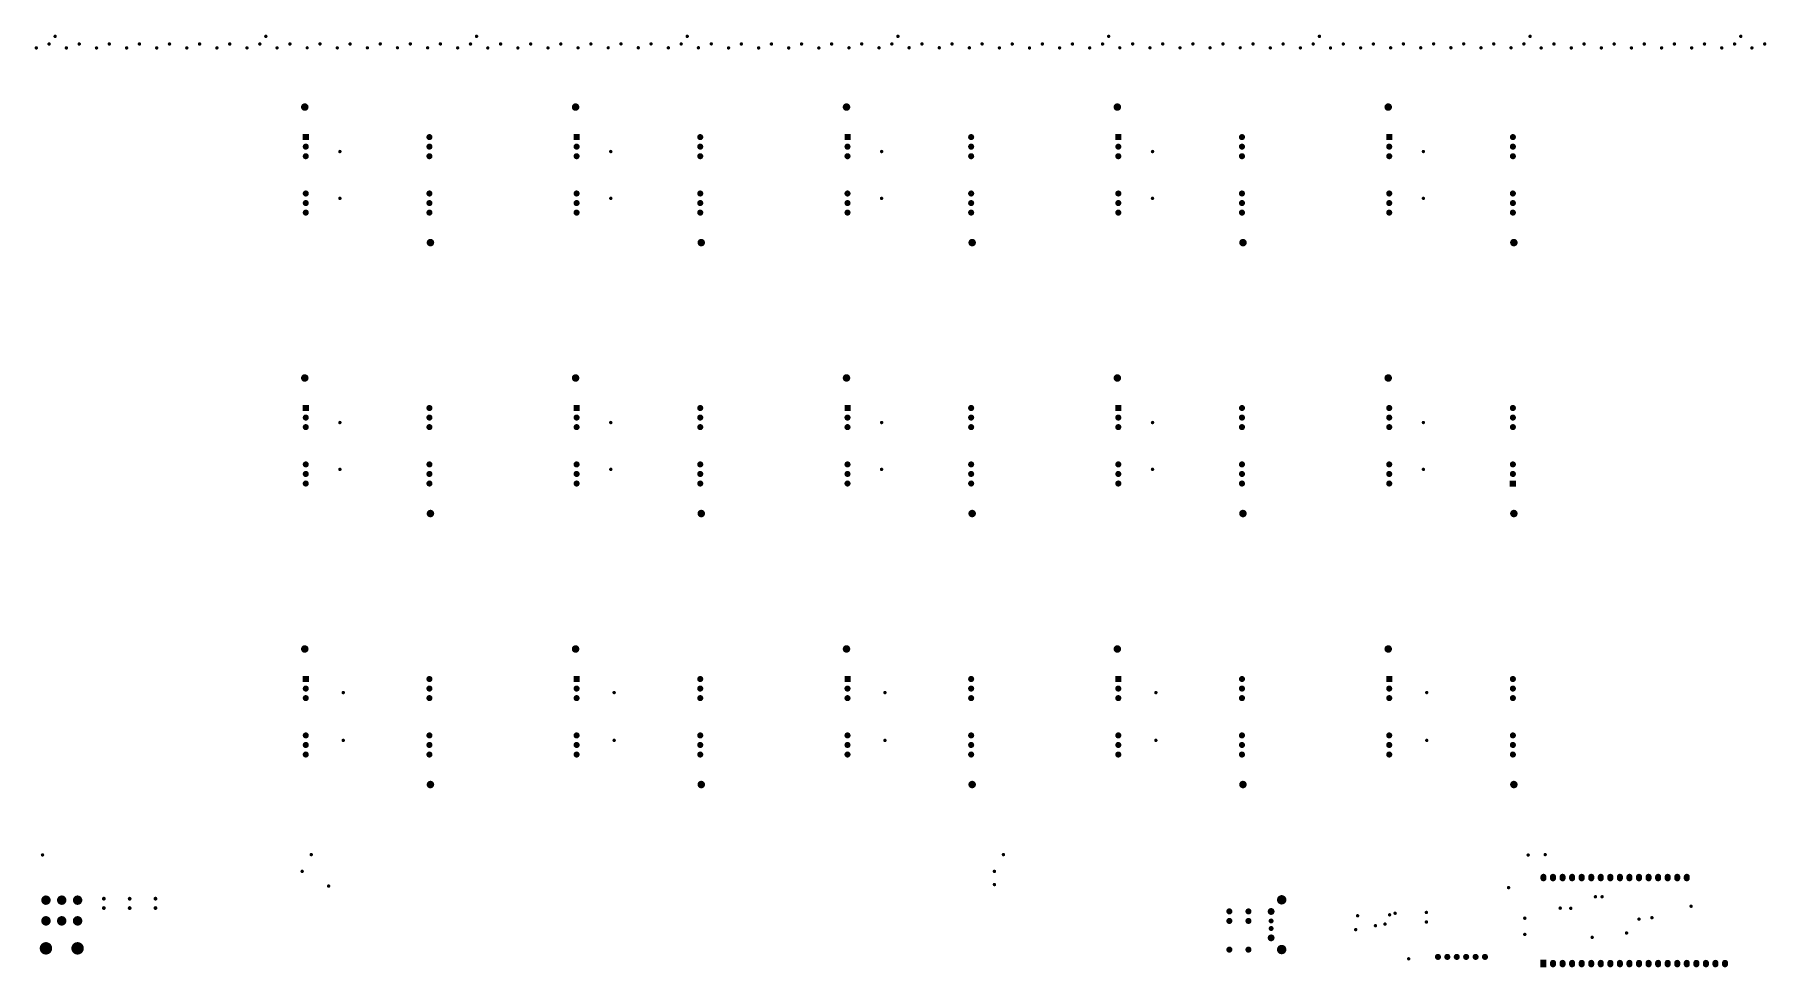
# Model space of a CAD drawing. Header units: millimetres. Extents: x 0.3 to 18.4, y 0.1 to 9.8.
import ezdxf

# ---------------------------------------------------------------- set-up
doc = ezdxf.new("R2010")
doc.units = ezdxf.units.MM
doc.header["$MEASUREMENT"] = 0
for name, color, linetype in [('MultiLayer', 9, 'Continuous'), ('PadHoleLayer', 156, 'Continuous'), ('ViaHoleLayer', 16, 'Continuous')]:
    doc.layers.add(name, color=color, linetype=linetype)

# ---------------------------------------------------------------- blocks, each defined once
blk = doc.blocks.new('XH2_54_6PIN_1')
at = {"layer": 'MultiLayer', "const_width": 0.0315}
for points in [[(-0.016, 0, 1), (0.016, 0, 1)], [(-0.016, -0.098, 1), (0.016, -0.098, 1)], [(-0.016, -0.197, 1), (0.016, -0.197, 1)], [(-0.016, -0.295, 1), (0.016, -0.295, 1)], [(-0.016, -0.394, 1), (0.016, -0.394, 1)], [(-0.016, -0.492, 1), (0.016, -0.492, 1)]]:
    blk.add_lwpolyline(points, format="xyb", close=True, dxfattribs=at)
at = {"layer": 'PadHoleLayer', "const_width": 0.0197}
for points in [[(-0.01, 0, 1), (0.01, 0, 1)], [(-0.01, -0.098, 1), (0.01, -0.098, 1)], [(-0.01, -0.197, 1), (0.01, -0.197, 1)], [(-0.01, -0.295, 1), (0.01, -0.295, 1)], [(-0.01, -0.394, 1), (0.01, -0.394, 1)], [(-0.01, -0.492, 1), (0.01, -0.492, 1)]]:
    blk.add_lwpolyline(points, format="xyb", close=True, dxfattribs=at)
blk = doc.blocks.new('G5V1_5VDC_B_2')
at = {"layer": 'MultiLayer', "const_width": 0.0315}
for points in [[(-0.016, 0.4, 1), (0.016, 0.4, 1)], [(0.184, 0.4, 1), (0.216, 0.4, 1)], [(-0.016, 0.1, 1), (0.016, 0.1, 1)], [(-0.016, 0, 1), (0.016, 0, 1)], [(0.184, 0.1, 1), (0.216, 0.1, 1)], [(0.184, 0, 1), (0.216, 0, 1)]]:
    blk.add_lwpolyline(points, format="xyb", close=True, dxfattribs=at)
at = {"layer": 'PadHoleLayer', "const_width": 0.0197}
for points in [[(-0.01, 0.4, 1), (0.01, 0.4, 1)], [(0.19, 0.4, 1), (0.21, 0.4, 1)], [(-0.01, 0.1, 1), (0.01, 0.1, 1)], [(-0.01, 0, 1), (0.01, 0, 1)], [(0.19, 0.1, 1), (0.21, 0.1, 1)], [(0.19, 0, 1), (0.21, 0, 1)]]:
    blk.add_lwpolyline(points, format="xyb", close=True, dxfattribs=at)
blk = doc.blocks.new('TOUCHBOARD2X2_4')
at = {"layer": 'MultiLayer'}
for points, const_width in [([(-0.677, 0.709, 1), (-0.638, 0.709, 1)], 0.0394), ([(0.631, 0.395, 1), (0.663, 0.395, 1)], 0.0315), ([(-0.663, 0.295, 1), (-0.631, 0.295, 1)], 0.0315), ([(-0.663, 0.195, 1), (-0.631, 0.195, 1)], 0.0315), ([(0.631, 0.295, 1), (0.663, 0.295, 1)], 0.0315), ([(0.631, 0.195, 1), (0.663, 0.195, 1)], 0.0315), ([(-0.663, -0.195, 1), (-0.631, -0.195, 1)], 0.0315), ([(0.631, -0.195, 1), (0.663, -0.195, 1)], 0.0315), ([(-0.663, -0.295, 1), (-0.631, -0.295, 1)], 0.0315), ([(0.631, -0.295, 1), (0.663, -0.295, 1)], 0.0315), ([(-0.663, -0.395, 1), (-0.631, -0.395, 1)], 0.0315), ([(0.631, -0.395, 1), (0.663, -0.395, 1)], 0.0315), ([(0.638, -0.709, 1), (0.677, -0.709, 1)], 0.0394)]:
    blk.add_lwpolyline(points, format="xyb", close=True, dxfattribs=dict(at, const_width=const_width))
blk.add_solid([(-0.678, 0.364), (-0.615, 0.364), (-0.678, 0.427), (-0.615, 0.427)], dxfattribs=at)
at = {"layer": 'PadHoleLayer'}
for points, const_width in [([(-0.673, 0.709, 1), (-0.642, 0.709, 1)], 0.0315), ([(-0.659, 0.395, 1), (-0.635, 0.395, 1)], 0.0236), ([(0.635, 0.395, 1), (0.659, 0.395, 1)], 0.0236), ([(-0.659, 0.295, 1), (-0.635, 0.295, 1)], 0.0236), ([(-0.659, 0.195, 1), (-0.635, 0.195, 1)], 0.0236), ([(0.635, 0.295, 1), (0.659, 0.295, 1)], 0.0236), ([(0.635, 0.195, 1), (0.659, 0.195, 1)], 0.0236), ([(-0.659, -0.195, 1), (-0.635, -0.195, 1)], 0.0236), ([(0.635, -0.195, 1), (0.659, -0.195, 1)], 0.0236), ([(-0.659, -0.295, 1), (-0.635, -0.295, 1)], 0.0236), ([(0.635, -0.295, 1), (0.659, -0.295, 1)], 0.0236), ([(-0.659, -0.395, 1), (-0.635, -0.395, 1)], 0.0236), ([(0.635, -0.395, 1), (0.659, -0.395, 1)], 0.0236), ([(0.642, -0.709, 1), (0.673, -0.709, 1)], 0.0315)]:
    blk.add_lwpolyline(points, format="xyb", close=True, dxfattribs=dict(at, const_width=const_width))
blk = doc.blocks.new('TOUCHBOARD2X2_5')
at = {"layer": 'MultiLayer'}
for points, const_width in [([(-0.677, 0.709, 1), (-0.638, 0.709, 1)], 0.0394), ([(0.631, 0.395, 1), (0.663, 0.395, 1)], 0.0315), ([(-0.663, 0.295, 1), (-0.631, 0.295, 1)], 0.0315), ([(-0.663, 0.195, 1), (-0.631, 0.195, 1)], 0.0315), ([(0.631, 0.295, 1), (0.663, 0.295, 1)], 0.0315), ([(0.631, 0.195, 1), (0.663, 0.195, 1)], 0.0315), ([(-0.663, -0.195, 1), (-0.631, -0.195, 1)], 0.0315), ([(0.631, -0.195, 1), (0.663, -0.195, 1)], 0.0315), ([(-0.663, -0.295, 1), (-0.631, -0.295, 1)], 0.0315), ([(0.631, -0.295, 1), (0.663, -0.295, 1)], 0.0315), ([(-0.663, -0.395, 1), (-0.631, -0.395, 1)], 0.0315), ([(0.631, -0.395, 1), (0.663, -0.395, 1)], 0.0315), ([(0.638, -0.709, 1), (0.677, -0.709, 1)], 0.0394)]:
    blk.add_lwpolyline(points, format="xyb", close=True, dxfattribs=dict(at, const_width=const_width))
blk.add_solid([(-0.678, 0.364), (-0.615, 0.364), (-0.678, 0.427), (-0.615, 0.427)], dxfattribs=at)
at = {"layer": 'PadHoleLayer'}
for points, const_width in [([(-0.673, 0.709, 1), (-0.642, 0.709, 1)], 0.0315), ([(-0.659, 0.395, 1), (-0.635, 0.395, 1)], 0.0236), ([(0.635, 0.395, 1), (0.659, 0.395, 1)], 0.0236), ([(-0.659, 0.295, 1), (-0.635, 0.295, 1)], 0.0236), ([(-0.659, 0.195, 1), (-0.635, 0.195, 1)], 0.0236), ([(0.635, 0.295, 1), (0.659, 0.295, 1)], 0.0236), ([(0.635, 0.195, 1), (0.659, 0.195, 1)], 0.0236), ([(-0.659, -0.195, 1), (-0.635, -0.195, 1)], 0.0236), ([(0.635, -0.195, 1), (0.659, -0.195, 1)], 0.0236), ([(-0.659, -0.295, 1), (-0.635, -0.295, 1)], 0.0236), ([(0.635, -0.295, 1), (0.659, -0.295, 1)], 0.0236), ([(-0.659, -0.395, 1), (-0.635, -0.395, 1)], 0.0236), ([(0.635, -0.395, 1), (0.659, -0.395, 1)], 0.0236), ([(0.642, -0.709, 1), (0.673, -0.709, 1)], 0.0315)]:
    blk.add_lwpolyline(points, format="xyb", close=True, dxfattribs=dict(at, const_width=const_width))
blk = doc.blocks.new('TOUCHBOARD2X2_6')
at = {"layer": 'MultiLayer'}
for points, const_width in [([(-0.677, 0.709, 1), (-0.638, 0.709, 1)], 0.0394), ([(0.631, 0.395, 1), (0.663, 0.395, 1)], 0.0315), ([(-0.663, 0.295, 1), (-0.631, 0.295, 1)], 0.0315), ([(-0.663, 0.195, 1), (-0.631, 0.195, 1)], 0.0315), ([(0.631, 0.295, 1), (0.663, 0.295, 1)], 0.0315), ([(0.631, 0.195, 1), (0.663, 0.195, 1)], 0.0315), ([(-0.663, -0.195, 1), (-0.631, -0.195, 1)], 0.0315), ([(0.631, -0.195, 1), (0.663, -0.195, 1)], 0.0315), ([(-0.663, -0.295, 1), (-0.631, -0.295, 1)], 0.0315), ([(0.631, -0.295, 1), (0.663, -0.295, 1)], 0.0315), ([(-0.663, -0.395, 1), (-0.631, -0.395, 1)], 0.0315), ([(0.631, -0.395, 1), (0.663, -0.395, 1)], 0.0315), ([(0.638, -0.709, 1), (0.677, -0.709, 1)], 0.0394)]:
    blk.add_lwpolyline(points, format="xyb", close=True, dxfattribs=dict(at, const_width=const_width))
blk.add_solid([(-0.678, 0.364), (-0.615, 0.364), (-0.678, 0.427), (-0.615, 0.427)], dxfattribs=at)
at = {"layer": 'PadHoleLayer'}
for points, const_width in [([(-0.673, 0.709, 1), (-0.642, 0.709, 1)], 0.0315), ([(-0.659, 0.395, 1), (-0.635, 0.395, 1)], 0.0236), ([(0.635, 0.395, 1), (0.659, 0.395, 1)], 0.0236), ([(-0.659, 0.295, 1), (-0.635, 0.295, 1)], 0.0236), ([(-0.659, 0.195, 1), (-0.635, 0.195, 1)], 0.0236), ([(0.635, 0.295, 1), (0.659, 0.295, 1)], 0.0236), ([(0.635, 0.195, 1), (0.659, 0.195, 1)], 0.0236), ([(-0.659, -0.195, 1), (-0.635, -0.195, 1)], 0.0236), ([(0.635, -0.195, 1), (0.659, -0.195, 1)], 0.0236), ([(-0.659, -0.295, 1), (-0.635, -0.295, 1)], 0.0236), ([(0.635, -0.295, 1), (0.659, -0.295, 1)], 0.0236), ([(-0.659, -0.395, 1), (-0.635, -0.395, 1)], 0.0236), ([(0.635, -0.395, 1), (0.659, -0.395, 1)], 0.0236), ([(0.642, -0.709, 1), (0.673, -0.709, 1)], 0.0315)]:
    blk.add_lwpolyline(points, format="xyb", close=True, dxfattribs=dict(at, const_width=const_width))
blk = doc.blocks.new('TOUCHBOARD2X2_7')
at = {"layer": 'MultiLayer'}
for points, const_width in [([(-0.677, 0.709, 1), (-0.638, 0.709, 1)], 0.0394), ([(0.631, 0.395, 1), (0.663, 0.395, 1)], 0.0315), ([(-0.663, 0.295, 1), (-0.631, 0.295, 1)], 0.0315), ([(-0.663, 0.195, 1), (-0.631, 0.195, 1)], 0.0315), ([(0.631, 0.295, 1), (0.663, 0.295, 1)], 0.0315), ([(0.631, 0.195, 1), (0.663, 0.195, 1)], 0.0315), ([(-0.663, -0.195, 1), (-0.631, -0.195, 1)], 0.0315), ([(0.631, -0.195, 1), (0.663, -0.195, 1)], 0.0315), ([(-0.663, -0.295, 1), (-0.631, -0.295, 1)], 0.0315), ([(0.631, -0.295, 1), (0.663, -0.295, 1)], 0.0315), ([(-0.663, -0.395, 1), (-0.631, -0.395, 1)], 0.0315), ([(0.631, -0.395, 1), (0.663, -0.395, 1)], 0.0315), ([(0.638, -0.709, 1), (0.677, -0.709, 1)], 0.0394)]:
    blk.add_lwpolyline(points, format="xyb", close=True, dxfattribs=dict(at, const_width=const_width))
blk.add_solid([(-0.678, 0.364), (-0.615, 0.364), (-0.678, 0.427), (-0.615, 0.427)], dxfattribs=at)
at = {"layer": 'PadHoleLayer'}
for points, const_width in [([(-0.673, 0.709, 1), (-0.642, 0.709, 1)], 0.0315), ([(-0.659, 0.395, 1), (-0.635, 0.395, 1)], 0.0236), ([(0.635, 0.395, 1), (0.659, 0.395, 1)], 0.0236), ([(-0.659, 0.295, 1), (-0.635, 0.295, 1)], 0.0236), ([(-0.659, 0.195, 1), (-0.635, 0.195, 1)], 0.0236), ([(0.635, 0.295, 1), (0.659, 0.295, 1)], 0.0236), ([(0.635, 0.195, 1), (0.659, 0.195, 1)], 0.0236), ([(-0.659, -0.195, 1), (-0.635, -0.195, 1)], 0.0236), ([(0.635, -0.195, 1), (0.659, -0.195, 1)], 0.0236), ([(-0.659, -0.295, 1), (-0.635, -0.295, 1)], 0.0236), ([(0.635, -0.295, 1), (0.659, -0.295, 1)], 0.0236), ([(-0.659, -0.395, 1), (-0.635, -0.395, 1)], 0.0236), ([(0.635, -0.395, 1), (0.659, -0.395, 1)], 0.0236), ([(0.642, -0.709, 1), (0.673, -0.709, 1)], 0.0315)]:
    blk.add_lwpolyline(points, format="xyb", close=True, dxfattribs=dict(at, const_width=const_width))
blk = doc.blocks.new('TOUCHBOARD2X2_8')
at = {"layer": 'MultiLayer'}
for points, const_width in [([(-0.677, 0.709, 1), (-0.638, 0.709, 1)], 0.0394), ([(0.631, 0.395, 1), (0.663, 0.395, 1)], 0.0315), ([(-0.663, 0.295, 1), (-0.631, 0.295, 1)], 0.0315), ([(-0.663, 0.195, 1), (-0.631, 0.195, 1)], 0.0315), ([(0.631, 0.295, 1), (0.663, 0.295, 1)], 0.0315), ([(0.631, 0.195, 1), (0.663, 0.195, 1)], 0.0315), ([(-0.663, -0.195, 1), (-0.631, -0.195, 1)], 0.0315), ([(0.631, -0.195, 1), (0.663, -0.195, 1)], 0.0315), ([(-0.663, -0.295, 1), (-0.631, -0.295, 1)], 0.0315), ([(0.631, -0.295, 1), (0.663, -0.295, 1)], 0.0315), ([(-0.663, -0.395, 1), (-0.631, -0.395, 1)], 0.0315), ([(0.631, -0.395, 1), (0.663, -0.395, 1)], 0.0315), ([(0.638, -0.709, 1), (0.677, -0.709, 1)], 0.0394)]:
    blk.add_lwpolyline(points, format="xyb", close=True, dxfattribs=dict(at, const_width=const_width))
blk.add_solid([(-0.678, 0.364), (-0.615, 0.364), (-0.678, 0.427), (-0.615, 0.427)], dxfattribs=at)
at = {"layer": 'PadHoleLayer'}
for points, const_width in [([(-0.673, 0.709, 1), (-0.642, 0.709, 1)], 0.0315), ([(-0.659, 0.395, 1), (-0.635, 0.395, 1)], 0.0236), ([(0.635, 0.395, 1), (0.659, 0.395, 1)], 0.0236), ([(-0.659, 0.295, 1), (-0.635, 0.295, 1)], 0.0236), ([(-0.659, 0.195, 1), (-0.635, 0.195, 1)], 0.0236), ([(0.635, 0.295, 1), (0.659, 0.295, 1)], 0.0236), ([(0.635, 0.195, 1), (0.659, 0.195, 1)], 0.0236), ([(-0.659, -0.195, 1), (-0.635, -0.195, 1)], 0.0236), ([(0.635, -0.195, 1), (0.659, -0.195, 1)], 0.0236), ([(-0.659, -0.295, 1), (-0.635, -0.295, 1)], 0.0236), ([(0.635, -0.295, 1), (0.659, -0.295, 1)], 0.0236), ([(-0.659, -0.395, 1), (-0.635, -0.395, 1)], 0.0236), ([(0.635, -0.395, 1), (0.659, -0.395, 1)], 0.0236), ([(0.642, -0.709, 1), (0.673, -0.709, 1)], 0.0315)]:
    blk.add_lwpolyline(points, format="xyb", close=True, dxfattribs=dict(at, const_width=const_width))
blk = doc.blocks.new('TOUCHBOARD2X2_9')
at = {"layer": 'MultiLayer'}
for points, const_width in [([(-0.677, 0.709, 1), (-0.638, 0.709, 1)], 0.0394), ([(0.631, 0.395, 1), (0.663, 0.395, 1)], 0.0315), ([(-0.663, 0.295, 1), (-0.631, 0.295, 1)], 0.0315), ([(-0.663, 0.195, 1), (-0.631, 0.195, 1)], 0.0315), ([(0.631, 0.295, 1), (0.663, 0.295, 1)], 0.0315), ([(0.631, 0.195, 1), (0.663, 0.195, 1)], 0.0315), ([(-0.663, -0.195, 1), (-0.631, -0.195, 1)], 0.0315), ([(0.631, -0.195, 1), (0.663, -0.195, 1)], 0.0315), ([(-0.663, -0.295, 1), (-0.631, -0.295, 1)], 0.0315), ([(0.631, -0.295, 1), (0.663, -0.295, 1)], 0.0315), ([(-0.663, -0.395, 1), (-0.631, -0.395, 1)], 0.0315), ([(0.631, -0.395, 1), (0.663, -0.395, 1)], 0.0315), ([(0.638, -0.709, 1), (0.677, -0.709, 1)], 0.0394)]:
    blk.add_lwpolyline(points, format="xyb", close=True, dxfattribs=dict(at, const_width=const_width))
blk.add_solid([(-0.678, 0.364), (-0.615, 0.364), (-0.678, 0.427), (-0.615, 0.427)], dxfattribs=at)
at = {"layer": 'PadHoleLayer'}
for points, const_width in [([(-0.673, 0.709, 1), (-0.642, 0.709, 1)], 0.0315), ([(-0.659, 0.395, 1), (-0.635, 0.395, 1)], 0.0236), ([(0.635, 0.395, 1), (0.659, 0.395, 1)], 0.0236), ([(-0.659, 0.295, 1), (-0.635, 0.295, 1)], 0.0236), ([(-0.659, 0.195, 1), (-0.635, 0.195, 1)], 0.0236), ([(0.635, 0.295, 1), (0.659, 0.295, 1)], 0.0236), ([(0.635, 0.195, 1), (0.659, 0.195, 1)], 0.0236), ([(-0.659, -0.195, 1), (-0.635, -0.195, 1)], 0.0236), ([(0.635, -0.195, 1), (0.659, -0.195, 1)], 0.0236), ([(-0.659, -0.295, 1), (-0.635, -0.295, 1)], 0.0236), ([(0.635, -0.295, 1), (0.659, -0.295, 1)], 0.0236), ([(-0.659, -0.395, 1), (-0.635, -0.395, 1)], 0.0236), ([(0.635, -0.395, 1), (0.659, -0.395, 1)], 0.0236), ([(0.642, -0.709, 1), (0.673, -0.709, 1)], 0.0315)]:
    blk.add_lwpolyline(points, format="xyb", close=True, dxfattribs=dict(at, const_width=const_width))
blk = doc.blocks.new('TOUCHBOARD2X2_10')
at = {"layer": 'MultiLayer'}
for points, const_width in [([(-0.677, 0.709, 1), (-0.638, 0.709, 1)], 0.0394), ([(0.631, 0.395, 1), (0.663, 0.395, 1)], 0.0315), ([(-0.663, 0.295, 1), (-0.631, 0.295, 1)], 0.0315), ([(-0.663, 0.195, 1), (-0.631, 0.195, 1)], 0.0315), ([(0.631, 0.295, 1), (0.663, 0.295, 1)], 0.0315), ([(0.631, 0.195, 1), (0.663, 0.195, 1)], 0.0315), ([(-0.663, -0.195, 1), (-0.631, -0.195, 1)], 0.0315), ([(0.631, -0.195, 1), (0.663, -0.195, 1)], 0.0315), ([(-0.663, -0.295, 1), (-0.631, -0.295, 1)], 0.0315), ([(0.631, -0.295, 1), (0.663, -0.295, 1)], 0.0315), ([(-0.663, -0.395, 1), (-0.631, -0.395, 1)], 0.0315), ([(0.631, -0.395, 1), (0.663, -0.395, 1)], 0.0315), ([(0.638, -0.709, 1), (0.677, -0.709, 1)], 0.0394)]:
    blk.add_lwpolyline(points, format="xyb", close=True, dxfattribs=dict(at, const_width=const_width))
blk.add_solid([(-0.678, 0.364), (-0.615, 0.364), (-0.678, 0.427), (-0.615, 0.427)], dxfattribs=at)
at = {"layer": 'PadHoleLayer'}
for points, const_width in [([(-0.673, 0.709, 1), (-0.642, 0.709, 1)], 0.0315), ([(-0.659, 0.395, 1), (-0.635, 0.395, 1)], 0.0236), ([(0.635, 0.395, 1), (0.659, 0.395, 1)], 0.0236), ([(-0.659, 0.295, 1), (-0.635, 0.295, 1)], 0.0236), ([(-0.659, 0.195, 1), (-0.635, 0.195, 1)], 0.0236), ([(0.635, 0.295, 1), (0.659, 0.295, 1)], 0.0236), ([(0.635, 0.195, 1), (0.659, 0.195, 1)], 0.0236), ([(-0.659, -0.195, 1), (-0.635, -0.195, 1)], 0.0236), ([(0.635, -0.195, 1), (0.659, -0.195, 1)], 0.0236), ([(-0.659, -0.295, 1), (-0.635, -0.295, 1)], 0.0236), ([(0.635, -0.295, 1), (0.659, -0.295, 1)], 0.0236), ([(-0.659, -0.395, 1), (-0.635, -0.395, 1)], 0.0236), ([(0.635, -0.395, 1), (0.659, -0.395, 1)], 0.0236), ([(0.642, -0.709, 1), (0.673, -0.709, 1)], 0.0315)]:
    blk.add_lwpolyline(points, format="xyb", close=True, dxfattribs=dict(at, const_width=const_width))
blk = doc.blocks.new('TOUCHBOARD2X2_11')
at = {"layer": 'MultiLayer'}
for points, const_width in [([(-0.677, 0.709, 1), (-0.638, 0.709, 1)], 0.0394), ([(0.631, 0.395, 1), (0.663, 0.395, 1)], 0.0315), ([(-0.663, 0.295, 1), (-0.631, 0.295, 1)], 0.0315), ([(-0.663, 0.195, 1), (-0.631, 0.195, 1)], 0.0315), ([(0.631, 0.295, 1), (0.663, 0.295, 1)], 0.0315), ([(0.631, 0.195, 1), (0.663, 0.195, 1)], 0.0315), ([(-0.663, -0.195, 1), (-0.631, -0.195, 1)], 0.0315), ([(0.631, -0.195, 1), (0.663, -0.195, 1)], 0.0315), ([(-0.663, -0.295, 1), (-0.631, -0.295, 1)], 0.0315), ([(0.631, -0.295, 1), (0.663, -0.295, 1)], 0.0315), ([(-0.663, -0.395, 1), (-0.631, -0.395, 1)], 0.0315), ([(0.631, -0.395, 1), (0.663, -0.395, 1)], 0.0315), ([(0.638, -0.709, 1), (0.677, -0.709, 1)], 0.0394)]:
    blk.add_lwpolyline(points, format="xyb", close=True, dxfattribs=dict(at, const_width=const_width))
blk.add_solid([(-0.678, 0.364), (-0.615, 0.364), (-0.678, 0.427), (-0.615, 0.427)], dxfattribs=at)
at = {"layer": 'PadHoleLayer'}
for points, const_width in [([(-0.673, 0.709, 1), (-0.642, 0.709, 1)], 0.0315), ([(-0.659, 0.395, 1), (-0.635, 0.395, 1)], 0.0236), ([(0.635, 0.395, 1), (0.659, 0.395, 1)], 0.0236), ([(-0.659, 0.295, 1), (-0.635, 0.295, 1)], 0.0236), ([(-0.659, 0.195, 1), (-0.635, 0.195, 1)], 0.0236), ([(0.635, 0.295, 1), (0.659, 0.295, 1)], 0.0236), ([(0.635, 0.195, 1), (0.659, 0.195, 1)], 0.0236), ([(-0.659, -0.195, 1), (-0.635, -0.195, 1)], 0.0236), ([(0.635, -0.195, 1), (0.659, -0.195, 1)], 0.0236), ([(-0.659, -0.295, 1), (-0.635, -0.295, 1)], 0.0236), ([(0.635, -0.295, 1), (0.659, -0.295, 1)], 0.0236), ([(-0.659, -0.395, 1), (-0.635, -0.395, 1)], 0.0236), ([(0.635, -0.395, 1), (0.659, -0.395, 1)], 0.0236), ([(0.642, -0.709, 1), (0.673, -0.709, 1)], 0.0315)]:
    blk.add_lwpolyline(points, format="xyb", close=True, dxfattribs=dict(at, const_width=const_width))
blk = doc.blocks.new('TOUCHBOARD2X2_12')
at = {"layer": 'MultiLayer'}
for points, const_width in [([(-0.677, 0.709, 1), (-0.638, 0.709, 1)], 0.0394), ([(0.631, 0.395, 1), (0.663, 0.395, 1)], 0.0315), ([(-0.663, 0.295, 1), (-0.631, 0.295, 1)], 0.0315), ([(-0.663, 0.195, 1), (-0.631, 0.195, 1)], 0.0315), ([(0.631, 0.295, 1), (0.663, 0.295, 1)], 0.0315), ([(0.631, 0.195, 1), (0.663, 0.195, 1)], 0.0315), ([(-0.663, -0.195, 1), (-0.631, -0.195, 1)], 0.0315), ([(0.631, -0.195, 1), (0.663, -0.195, 1)], 0.0315), ([(-0.663, -0.295, 1), (-0.631, -0.295, 1)], 0.0315), ([(0.631, -0.295, 1), (0.663, -0.295, 1)], 0.0315), ([(-0.663, -0.395, 1), (-0.631, -0.395, 1)], 0.0315), ([(0.631, -0.395, 1), (0.663, -0.395, 1)], 0.0315), ([(0.638, -0.709, 1), (0.677, -0.709, 1)], 0.0394)]:
    blk.add_lwpolyline(points, format="xyb", close=True, dxfattribs=dict(at, const_width=const_width))
blk.add_solid([(-0.678, 0.364), (-0.615, 0.364), (-0.678, 0.427), (-0.615, 0.427)], dxfattribs=at)
at = {"layer": 'PadHoleLayer'}
for points, const_width in [([(-0.673, 0.709, 1), (-0.642, 0.709, 1)], 0.0315), ([(-0.659, 0.395, 1), (-0.635, 0.395, 1)], 0.0236), ([(0.635, 0.395, 1), (0.659, 0.395, 1)], 0.0236), ([(-0.659, 0.295, 1), (-0.635, 0.295, 1)], 0.0236), ([(-0.659, 0.195, 1), (-0.635, 0.195, 1)], 0.0236), ([(0.635, 0.295, 1), (0.659, 0.295, 1)], 0.0236), ([(0.635, 0.195, 1), (0.659, 0.195, 1)], 0.0236), ([(-0.659, -0.195, 1), (-0.635, -0.195, 1)], 0.0236), ([(0.635, -0.195, 1), (0.659, -0.195, 1)], 0.0236), ([(-0.659, -0.295, 1), (-0.635, -0.295, 1)], 0.0236), ([(0.635, -0.295, 1), (0.659, -0.295, 1)], 0.0236), ([(-0.659, -0.395, 1), (-0.635, -0.395, 1)], 0.0236), ([(0.635, -0.395, 1), (0.659, -0.395, 1)], 0.0236), ([(0.642, -0.709, 1), (0.673, -0.709, 1)], 0.0315)]:
    blk.add_lwpolyline(points, format="xyb", close=True, dxfattribs=dict(at, const_width=const_width))
blk = doc.blocks.new('TOUCHBOARD2X2_13')
at = {"layer": 'MultiLayer'}
for points, const_width in [([(-0.677, 0.709, 1), (-0.638, 0.709, 1)], 0.0394), ([(0.631, 0.395, 1), (0.663, 0.395, 1)], 0.0315), ([(-0.663, 0.295, 1), (-0.631, 0.295, 1)], 0.0315), ([(-0.663, 0.195, 1), (-0.631, 0.195, 1)], 0.0315), ([(0.631, 0.295, 1), (0.663, 0.295, 1)], 0.0315), ([(0.631, 0.195, 1), (0.663, 0.195, 1)], 0.0315), ([(-0.663, -0.195, 1), (-0.631, -0.195, 1)], 0.0315), ([(0.631, -0.195, 1), (0.663, -0.195, 1)], 0.0315), ([(-0.663, -0.295, 1), (-0.631, -0.295, 1)], 0.0315), ([(0.631, -0.295, 1), (0.663, -0.295, 1)], 0.0315), ([(-0.663, -0.395, 1), (-0.631, -0.395, 1)], 0.0315), ([(0.631, -0.395, 1), (0.663, -0.395, 1)], 0.0315), ([(0.638, -0.709, 1), (0.677, -0.709, 1)], 0.0394)]:
    blk.add_lwpolyline(points, format="xyb", close=True, dxfattribs=dict(at, const_width=const_width))
blk.add_solid([(-0.678, 0.364), (-0.615, 0.364), (-0.678, 0.427), (-0.615, 0.427)], dxfattribs=at)
at = {"layer": 'PadHoleLayer'}
for points, const_width in [([(-0.673, 0.709, 1), (-0.642, 0.709, 1)], 0.0315), ([(-0.659, 0.395, 1), (-0.635, 0.395, 1)], 0.0236), ([(0.635, 0.395, 1), (0.659, 0.395, 1)], 0.0236), ([(-0.659, 0.295, 1), (-0.635, 0.295, 1)], 0.0236), ([(-0.659, 0.195, 1), (-0.635, 0.195, 1)], 0.0236), ([(0.635, 0.295, 1), (0.659, 0.295, 1)], 0.0236), ([(0.635, 0.195, 1), (0.659, 0.195, 1)], 0.0236), ([(-0.659, -0.195, 1), (-0.635, -0.195, 1)], 0.0236), ([(0.635, -0.195, 1), (0.659, -0.195, 1)], 0.0236), ([(-0.659, -0.295, 1), (-0.635, -0.295, 1)], 0.0236), ([(0.635, -0.295, 1), (0.659, -0.295, 1)], 0.0236), ([(-0.659, -0.395, 1), (-0.635, -0.395, 1)], 0.0236), ([(0.635, -0.395, 1), (0.659, -0.395, 1)], 0.0236), ([(0.642, -0.709, 1), (0.673, -0.709, 1)], 0.0315)]:
    blk.add_lwpolyline(points, format="xyb", close=True, dxfattribs=dict(at, const_width=const_width))
blk = doc.blocks.new('TOUCHBOARD2X2_14')
at = {"layer": 'MultiLayer'}
for points, const_width in [([(-0.677, 0.709, 1), (-0.638, 0.709, 1)], 0.0394), ([(0.631, 0.395, 1), (0.663, 0.395, 1)], 0.0315), ([(-0.663, 0.295, 1), (-0.631, 0.295, 1)], 0.0315), ([(-0.663, 0.195, 1), (-0.631, 0.195, 1)], 0.0315), ([(0.631, 0.295, 1), (0.663, 0.295, 1)], 0.0315), ([(0.631, 0.195, 1), (0.663, 0.195, 1)], 0.0315), ([(-0.663, -0.195, 1), (-0.631, -0.195, 1)], 0.0315), ([(0.631, -0.195, 1), (0.663, -0.195, 1)], 0.0315), ([(-0.663, -0.295, 1), (-0.631, -0.295, 1)], 0.0315), ([(0.631, -0.295, 1), (0.663, -0.295, 1)], 0.0315), ([(-0.663, -0.395, 1), (-0.631, -0.395, 1)], 0.0315), ([(0.631, -0.395, 1), (0.663, -0.395, 1)], 0.0315), ([(0.638, -0.709, 1), (0.677, -0.709, 1)], 0.0394)]:
    blk.add_lwpolyline(points, format="xyb", close=True, dxfattribs=dict(at, const_width=const_width))
blk.add_solid([(-0.678, 0.364), (-0.615, 0.364), (-0.678, 0.427), (-0.615, 0.427)], dxfattribs=at)
at = {"layer": 'PadHoleLayer'}
for points, const_width in [([(-0.673, 0.709, 1), (-0.642, 0.709, 1)], 0.0315), ([(-0.659, 0.395, 1), (-0.635, 0.395, 1)], 0.0236), ([(0.635, 0.395, 1), (0.659, 0.395, 1)], 0.0236), ([(-0.659, 0.295, 1), (-0.635, 0.295, 1)], 0.0236), ([(-0.659, 0.195, 1), (-0.635, 0.195, 1)], 0.0236), ([(0.635, 0.295, 1), (0.659, 0.295, 1)], 0.0236), ([(0.635, 0.195, 1), (0.659, 0.195, 1)], 0.0236), ([(-0.659, -0.195, 1), (-0.635, -0.195, 1)], 0.0236), ([(0.635, -0.195, 1), (0.659, -0.195, 1)], 0.0236), ([(-0.659, -0.295, 1), (-0.635, -0.295, 1)], 0.0236), ([(0.635, -0.295, 1), (0.659, -0.295, 1)], 0.0236), ([(-0.659, -0.395, 1), (-0.635, -0.395, 1)], 0.0236), ([(0.635, -0.395, 1), (0.659, -0.395, 1)], 0.0236), ([(0.642, -0.709, 1), (0.673, -0.709, 1)], 0.0315)]:
    blk.add_lwpolyline(points, format="xyb", close=True, dxfattribs=dict(at, const_width=const_width))
blk = doc.blocks.new('TOUCHBOARD2X2_15')
at = {"layer": 'MultiLayer'}
for points, const_width in [([(-0.677, 0.709, 1), (-0.638, 0.709, 1)], 0.0394), ([(0.631, 0.395, 1), (0.663, 0.395, 1)], 0.0315), ([(-0.663, 0.295, 1), (-0.631, 0.295, 1)], 0.0315), ([(-0.663, 0.195, 1), (-0.631, 0.195, 1)], 0.0315), ([(0.631, 0.295, 1), (0.663, 0.295, 1)], 0.0315), ([(0.631, 0.195, 1), (0.663, 0.195, 1)], 0.0315), ([(-0.663, -0.195, 1), (-0.631, -0.195, 1)], 0.0315), ([(0.631, -0.195, 1), (0.663, -0.195, 1)], 0.0315), ([(-0.663, -0.295, 1), (-0.631, -0.295, 1)], 0.0315), ([(0.631, -0.295, 1), (0.663, -0.295, 1)], 0.0315), ([(-0.663, -0.395, 1), (-0.631, -0.395, 1)], 0.0315), ([(0.631, -0.395, 1), (0.663, -0.395, 1)], 0.0315), ([(0.638, -0.709, 1), (0.677, -0.709, 1)], 0.0394)]:
    blk.add_lwpolyline(points, format="xyb", close=True, dxfattribs=dict(at, const_width=const_width))
blk.add_solid([(-0.678, 0.364), (-0.615, 0.364), (-0.678, 0.427), (-0.615, 0.427)], dxfattribs=at)
at = {"layer": 'PadHoleLayer'}
for points, const_width in [([(-0.673, 0.709, 1), (-0.642, 0.709, 1)], 0.0315), ([(-0.659, 0.395, 1), (-0.635, 0.395, 1)], 0.0236), ([(0.635, 0.395, 1), (0.659, 0.395, 1)], 0.0236), ([(-0.659, 0.295, 1), (-0.635, 0.295, 1)], 0.0236), ([(-0.659, 0.195, 1), (-0.635, 0.195, 1)], 0.0236), ([(0.635, 0.295, 1), (0.659, 0.295, 1)], 0.0236), ([(0.635, 0.195, 1), (0.659, 0.195, 1)], 0.0236), ([(-0.659, -0.195, 1), (-0.635, -0.195, 1)], 0.0236), ([(0.635, -0.195, 1), (0.659, -0.195, 1)], 0.0236), ([(-0.659, -0.295, 1), (-0.635, -0.295, 1)], 0.0236), ([(0.635, -0.295, 1), (0.659, -0.295, 1)], 0.0236), ([(-0.659, -0.395, 1), (-0.635, -0.395, 1)], 0.0236), ([(0.635, -0.395, 1), (0.659, -0.395, 1)], 0.0236), ([(0.642, -0.709, 1), (0.673, -0.709, 1)], 0.0315)]:
    blk.add_lwpolyline(points, format="xyb", close=True, dxfattribs=dict(at, const_width=const_width))
blk = doc.blocks.new('TOUCHBOARD2X2_16')
at = {"layer": 'MultiLayer'}
for points, const_width in [([(-0.677, 0.709, 1), (-0.638, 0.709, 1)], 0.0394), ([(0.631, 0.395, 1), (0.663, 0.395, 1)], 0.0315), ([(-0.663, 0.295, 1), (-0.631, 0.295, 1)], 0.0315), ([(-0.663, 0.195, 1), (-0.631, 0.195, 1)], 0.0315), ([(0.631, 0.295, 1), (0.663, 0.295, 1)], 0.0315), ([(0.631, 0.195, 1), (0.663, 0.195, 1)], 0.0315), ([(-0.663, -0.195, 1), (-0.631, -0.195, 1)], 0.0315), ([(0.631, -0.195, 1), (0.663, -0.195, 1)], 0.0315), ([(-0.663, -0.295, 1), (-0.631, -0.295, 1)], 0.0315), ([(0.631, -0.295, 1), (0.663, -0.295, 1)], 0.0315), ([(-0.663, -0.395, 1), (-0.631, -0.395, 1)], 0.0315), ([(0.631, -0.395, 1), (0.663, -0.395, 1)], 0.0315), ([(0.638, -0.709, 1), (0.677, -0.709, 1)], 0.0394)]:
    blk.add_lwpolyline(points, format="xyb", close=True, dxfattribs=dict(at, const_width=const_width))
blk.add_solid([(-0.678, 0.364), (-0.615, 0.364), (-0.678, 0.427), (-0.615, 0.427)], dxfattribs=at)
at = {"layer": 'PadHoleLayer'}
for points, const_width in [([(-0.673, 0.709, 1), (-0.642, 0.709, 1)], 0.0315), ([(-0.659, 0.395, 1), (-0.635, 0.395, 1)], 0.0236), ([(0.635, 0.395, 1), (0.659, 0.395, 1)], 0.0236), ([(-0.659, 0.295, 1), (-0.635, 0.295, 1)], 0.0236), ([(-0.659, 0.195, 1), (-0.635, 0.195, 1)], 0.0236), ([(0.635, 0.295, 1), (0.659, 0.295, 1)], 0.0236), ([(0.635, 0.195, 1), (0.659, 0.195, 1)], 0.0236), ([(-0.659, -0.195, 1), (-0.635, -0.195, 1)], 0.0236), ([(0.635, -0.195, 1), (0.659, -0.195, 1)], 0.0236), ([(-0.659, -0.295, 1), (-0.635, -0.295, 1)], 0.0236), ([(0.635, -0.295, 1), (0.659, -0.295, 1)], 0.0236), ([(-0.659, -0.395, 1), (-0.635, -0.395, 1)], 0.0236), ([(0.635, -0.395, 1), (0.659, -0.395, 1)], 0.0236), ([(0.642, -0.709, 1), (0.673, -0.709, 1)], 0.0315)]:
    blk.add_lwpolyline(points, format="xyb", close=True, dxfattribs=dict(at, const_width=const_width))
blk = doc.blocks.new('TOUCHBOARD2X2_17')
at = {"layer": 'MultiLayer'}
for points, const_width in [([(-0.677, 0.709, 1), (-0.638, 0.709, 1)], 0.0394), ([(0.631, 0.395, 1), (0.663, 0.395, 1)], 0.0315), ([(-0.663, 0.295, 1), (-0.631, 0.295, 1)], 0.0315), ([(-0.663, 0.195, 1), (-0.631, 0.195, 1)], 0.0315), ([(0.631, 0.295, 1), (0.663, 0.295, 1)], 0.0315), ([(0.631, 0.195, 1), (0.663, 0.195, 1)], 0.0315), ([(-0.663, -0.195, 1), (-0.631, -0.195, 1)], 0.0315), ([(0.631, -0.195, 1), (0.663, -0.195, 1)], 0.0315), ([(-0.663, -0.295, 1), (-0.631, -0.295, 1)], 0.0315), ([(0.631, -0.295, 1), (0.663, -0.295, 1)], 0.0315), ([(-0.663, -0.395, 1), (-0.631, -0.395, 1)], 0.0315), ([(0.631, -0.395, 1), (0.663, -0.395, 1)], 0.0315), ([(0.638, -0.709, 1), (0.677, -0.709, 1)], 0.0394)]:
    blk.add_lwpolyline(points, format="xyb", close=True, dxfattribs=dict(at, const_width=const_width))
blk.add_solid([(-0.678, 0.364), (-0.615, 0.364), (-0.678, 0.427), (-0.615, 0.427)], dxfattribs=at)
at = {"layer": 'PadHoleLayer'}
for points, const_width in [([(-0.673, 0.709, 1), (-0.642, 0.709, 1)], 0.0315), ([(-0.659, 0.395, 1), (-0.635, 0.395, 1)], 0.0236), ([(0.635, 0.395, 1), (0.659, 0.395, 1)], 0.0236), ([(-0.659, 0.295, 1), (-0.635, 0.295, 1)], 0.0236), ([(-0.659, 0.195, 1), (-0.635, 0.195, 1)], 0.0236), ([(0.635, 0.295, 1), (0.659, 0.295, 1)], 0.0236), ([(0.635, 0.195, 1), (0.659, 0.195, 1)], 0.0236), ([(-0.659, -0.195, 1), (-0.635, -0.195, 1)], 0.0236), ([(0.635, -0.195, 1), (0.659, -0.195, 1)], 0.0236), ([(-0.659, -0.295, 1), (-0.635, -0.295, 1)], 0.0236), ([(0.635, -0.295, 1), (0.659, -0.295, 1)], 0.0236), ([(-0.659, -0.395, 1), (-0.635, -0.395, 1)], 0.0236), ([(0.635, -0.395, 1), (0.659, -0.395, 1)], 0.0236), ([(0.642, -0.709, 1), (0.673, -0.709, 1)], 0.0315)]:
    blk.add_lwpolyline(points, format="xyb", close=True, dxfattribs=dict(at, const_width=const_width))
blk = doc.blocks.new('TOUCHBOARD2X2_18')
at = {"layer": 'MultiLayer'}
for points, const_width in [([(-0.677, 0.709, 1), (-0.638, 0.709, 1)], 0.0394), ([(0.631, 0.395, 1), (0.663, 0.395, 1)], 0.0315), ([(-0.663, 0.295, 1), (-0.631, 0.295, 1)], 0.0315), ([(-0.663, 0.195, 1), (-0.631, 0.195, 1)], 0.0315), ([(0.631, 0.295, 1), (0.663, 0.295, 1)], 0.0315), ([(0.631, 0.195, 1), (0.663, 0.195, 1)], 0.0315), ([(-0.663, -0.195, 1), (-0.631, -0.195, 1)], 0.0315), ([(0.631, -0.195, 1), (0.663, -0.195, 1)], 0.0315), ([(-0.663, -0.295, 1), (-0.631, -0.295, 1)], 0.0315), ([(0.631, -0.295, 1), (0.663, -0.295, 1)], 0.0315), ([(-0.663, -0.395, 1), (-0.631, -0.395, 1)], 0.0315), ([(0.631, -0.395, 1), (0.663, -0.395, 1)], 0.0315), ([(0.638, -0.709, 1), (0.677, -0.709, 1)], 0.0394)]:
    blk.add_lwpolyline(points, format="xyb", close=True, dxfattribs=dict(at, const_width=const_width))
blk.add_solid([(-0.678, 0.364), (-0.615, 0.364), (-0.678, 0.427), (-0.615, 0.427)], dxfattribs=at)
at = {"layer": 'PadHoleLayer'}
for points, const_width in [([(-0.673, 0.709, 1), (-0.642, 0.709, 1)], 0.0315), ([(-0.659, 0.395, 1), (-0.635, 0.395, 1)], 0.0236), ([(0.635, 0.395, 1), (0.659, 0.395, 1)], 0.0236), ([(-0.659, 0.295, 1), (-0.635, 0.295, 1)], 0.0236), ([(-0.659, 0.195, 1), (-0.635, 0.195, 1)], 0.0236), ([(0.635, 0.295, 1), (0.659, 0.295, 1)], 0.0236), ([(0.635, 0.195, 1), (0.659, 0.195, 1)], 0.0236), ([(-0.659, -0.195, 1), (-0.635, -0.195, 1)], 0.0236), ([(0.635, -0.195, 1), (0.659, -0.195, 1)], 0.0236), ([(-0.659, -0.295, 1), (-0.635, -0.295, 1)], 0.0236), ([(0.635, -0.295, 1), (0.659, -0.295, 1)], 0.0236), ([(-0.659, -0.395, 1), (-0.635, -0.395, 1)], 0.0236), ([(0.635, -0.395, 1), (0.659, -0.395, 1)], 0.0236), ([(0.642, -0.709, 1), (0.673, -0.709, 1)], 0.0315)]:
    blk.add_lwpolyline(points, format="xyb", close=True, dxfattribs=dict(at, const_width=const_width))
blk = doc.blocks.new('USBA_MALE_SOCKET_B_84')
at = {"layer": 'MultiLayer'}
for points, const_width in [([(-0.018, 0.276, 1), (0.018, 0.276, 1)], 0.0354), ([(-0.013, 0.177, 1), (0.013, 0.177, 1)], 0.0256), ([(-0.018, 0, 1), (0.018, 0, 1)], 0.0354), ([(-0.013, 0.098, 1), (0.013, 0.098, 1)], 0.0256)]:
    blk.add_lwpolyline(points, format="xyb", close=True, dxfattribs=dict(at, const_width=const_width))
at = {"layer": 'PadHoleLayer'}
for points, const_width in [([(0.086, 0.398, 1), (0.135, 0.398, 1)], 0.0492), ([(-0.012, 0.276, 1), (0.012, 0.276, 1)], 0.0236), ([(-0.01, 0.177, 1), (0.01, 0.177, 1)], 0.0197), ([(-0.012, 0, 1), (0.012, 0, 1)], 0.0236), ([(-0.01, 0.098, 1), (0.01, 0.098, 1)], 0.0197), ([(0.086, -0.122, 1), (0.135, -0.122, 1)], 0.0492)]:
    blk.add_lwpolyline(points, format="xyb", close=True, dxfattribs=dict(at, const_width=const_width))
blk = doc.blocks.new('4_2MM_6PIN_ALL_5_B_107')
at = {"layer": 'MultiLayer'}
for points, const_width in [([(-0.241, 0.331, 1), (-0.192, 0.331, 1)], 0.0492), ([(-0.025, 0.331, 1), (0.025, 0.331, 1)], 0.0492), ([(0.255, 0.331, 1), (0.32, 0.331, 1)], 0.065), ([(-0.241, 0.165, 1), (-0.192, 0.165, 1)], 0.0492), ([(-0.025, 0.165, 1), (0.025, 0.165, 1)], 0.0492), ([(-0.241, 0, 1), (-0.192, 0, 1)], 0.0492), ([(-0.025, 0, 1), (0.025, 0, 1)], 0.0492), ([(0.255, 0, 1), (0.32, 0, 1)], 0.065)]:
    blk.add_lwpolyline(points, format="xyb", close=True, dxfattribs=dict(at, const_width=const_width))
at = {"layer": 'PadHoleLayer'}
for points, const_width in [([(-0.235, 0.331, 1), (-0.198, 0.331, 1)], 0.0374), ([(-0.019, 0.331, 1), (0.019, 0.331, 1)], 0.0374), ([(0.258, 0.331, 1), (0.317, 0.331, 1)], 0.0591), ([(-0.235, 0.165, 1), (-0.198, 0.165, 1)], 0.0374), ([(-0.019, 0.165, 1), (0.019, 0.165, 1)], 0.0374), ([(-0.235, 0, 1), (-0.198, 0, 1)], 0.0374), ([(-0.019, 0, 1), (0.019, 0, 1)], 0.0374), ([(0.258, 0, 1), (0.317, 0, 1)], 0.0591)]:
    blk.add_lwpolyline(points, format="xyb", close=True, dxfattribs=dict(at, const_width=const_width))
blk = doc.blocks.new('ESP_32_SOCKET_B_112')
at = {"layer": 'MultiLayer', "const_width": 0.062992}
for points in [[(0.007874, 1.9), (-0.007874, 1.9)], [(0.007874, 1.8), (-0.007874, 1.8)], [(0.007874, 1.7), (-0.007874, 1.7)], [(0.007874, 1.6), (-0.007874, 1.6)], [(-0.892126, 1.5), (-0.907874, 1.5)], [(0.007874, 1.5), (-0.007874, 1.5)], [(-0.892126, 1.4), (-0.907874, 1.4)], [(-0.892126, 1.3), (-0.907874, 1.3)], [(0.007874, 1.4), (-0.007874, 1.4)], [(0.007874, 1.3), (-0.007874, 1.3)], [(-0.892126, 1.2), (-0.907874, 1.2)], [(-0.892126, 1.1), (-0.907874, 1.1)], [(0.007874, 1.2), (-0.007874, 1.2)], [(0.007874, 1.1), (-0.007874, 1.1)], [(-0.892126, 1), (-0.907874, 1)], [(-0.892126, 0.9), (-0.907874, 0.9)], [(0.007874, 1), (-0.007874, 1)], [(0.007874, 0.9), (-0.007874, 0.9)], [(-0.892126, 0.8), (-0.907874, 0.8)], [(-0.892126, 0.7), (-0.907874, 0.7)], [(0.007874, 0.8), (-0.007874, 0.8)], [(0.007874, 0.7), (-0.007874, 0.7)], [(-0.892126, 0.6), (-0.907874, 0.6)], [(0.007874, 0.6), (-0.007874, 0.6)], [(-0.892126, 0.5), (-0.907874, 0.5)], [(-0.892126, 0.4), (-0.907874, 0.4)], [(0.007874, 0.5), (-0.007874, 0.5)], [(0.007874, 0.4), (-0.007874, 0.4)], [(-0.892126, 0.3), (-0.907874, 0.3)], [(-0.892126, 0.2), (-0.907874, 0.2)], [(0.007874, 0.3), (-0.007874, 0.3)], [(0.007874, 0.2), (-0.007874, 0.2)], [(-0.892126, 0.1), (-0.907874, 0.1)], [(-0.892126, 0), (-0.907874, 0)], [(0.007874, 0.1), (-0.007874, 0.1)]]:
    blk.add_lwpolyline(points, dxfattribs=at)
at = {"layer": 'MultiLayer', "const_width": 0.031496}
for points in [[(-0.023622, 1.9, 1), (0.007874, 1.9, 1)], [(-0.023622, 1.8, 1), (0.007874, 1.8, 1)], [(-0.007874, 1.9, 1), (0.023622, 1.9, 1)], [(-0.007874, 1.8, 1), (0.023622, 1.8, 1)], [(-0.023622, 1.7, 1), (0.007874, 1.7, 1)], [(-0.023622, 1.6, 1), (0.007874, 1.6, 1)], [(-0.007874, 1.7, 1), (0.023622, 1.7, 1)], [(-0.007874, 1.6, 1), (0.023622, 1.6, 1)], [(-0.923622, 1.5, 1), (-0.892126, 1.5, 1)], [(-0.907874, 1.5, 1), (-0.876378, 1.5, 1)], [(-0.023622, 1.5, 1), (0.007874, 1.5, 1)], [(-0.007874, 1.5, 1), (0.023622, 1.5, 1)], [(-0.923622, 1.4, 1), (-0.892126, 1.4, 1)], [(-0.923622, 1.3, 1), (-0.892126, 1.3, 1)], [(-0.907874, 1.4, 1), (-0.876378, 1.4, 1)], [(-0.907874, 1.3, 1), (-0.876378, 1.3, 1)], [(-0.023622, 1.4, 1), (0.007874, 1.4, 1)], [(-0.023622, 1.3, 1), (0.007874, 1.3, 1)], [(-0.007874, 1.4, 1), (0.023622, 1.4, 1)], [(-0.007874, 1.3, 1), (0.023622, 1.3, 1)], [(-0.923622, 1.2, 1), (-0.892126, 1.2, 1)], [(-0.923622, 1.1, 1), (-0.892126, 1.1, 1)], [(-0.907874, 1.2, 1), (-0.876378, 1.2, 1)], [(-0.907874, 1.1, 1), (-0.876378, 1.1, 1)], [(-0.023622, 1.2, 1), (0.007874, 1.2, 1)], [(-0.023622, 1.1, 1), (0.007874, 1.1, 1)], [(-0.007874, 1.2, 1), (0.023622, 1.2, 1)], [(-0.007874, 1.1, 1), (0.023622, 1.1, 1)], [(-0.923622, 1, 1), (-0.892126, 1, 1)], [(-0.923622, 0.9, 1), (-0.892126, 0.9, 1)], [(-0.907874, 1, 1), (-0.876378, 1, 1)], [(-0.907874, 0.9, 1), (-0.876378, 0.9, 1)], [(-0.023622, 1, 1), (0.007874, 1, 1)], [(-0.023622, 0.9, 1), (0.007874, 0.9, 1)], [(-0.007874, 1, 1), (0.023622, 1, 1)], [(-0.007874, 0.9, 1), (0.023622, 0.9, 1)], [(-0.923622, 0.8, 1), (-0.892126, 0.8, 1)], [(-0.923622, 0.7, 1), (-0.892126, 0.7, 1)], [(-0.907874, 0.8, 1), (-0.876378, 0.8, 1)], [(-0.907874, 0.7, 1), (-0.876378, 0.7, 1)], [(-0.023622, 0.8, 1), (0.007874, 0.8, 1)], [(-0.023622, 0.7, 1), (0.007874, 0.7, 1)], [(-0.007874, 0.8, 1), (0.023622, 0.8, 1)], [(-0.007874, 0.7, 1), (0.023622, 0.7, 1)], [(-0.923622, 0.6, 1), (-0.892126, 0.6, 1)], [(-0.907874, 0.6, 1), (-0.876378, 0.6, 1)], [(-0.023622, 0.6, 1), (0.007874, 0.6, 1)], [(-0.007874, 0.6, 1), (0.023622, 0.6, 1)], [(-0.923622, 0.5, 1), (-0.892126, 0.5, 1)], [(-0.923622, 0.4, 1), (-0.892126, 0.4, 1)], [(-0.907874, 0.5, 1), (-0.876378, 0.5, 1)], [(-0.907874, 0.4, 1), (-0.876378, 0.4, 1)], [(-0.023622, 0.5, 1), (0.007874, 0.5, 1)], [(-0.023622, 0.4, 1), (0.007874, 0.4, 1)], [(-0.007874, 0.5, 1), (0.023622, 0.5, 1)], [(-0.007874, 0.4, 1), (0.023622, 0.4, 1)], [(-0.923622, 0.3, 1), (-0.892126, 0.3, 1)], [(-0.923622, 0.2, 1), (-0.892126, 0.2, 1)], [(-0.907874, 0.3, 1), (-0.876378, 0.3, 1)], [(-0.907874, 0.2, 1), (-0.876378, 0.2, 1)], [(-0.023622, 0.3, 1), (0.007874, 0.3, 1)], [(-0.023622, 0.2, 1), (0.007874, 0.2, 1)], [(-0.007874, 0.3, 1), (0.023622, 0.3, 1)], [(-0.007874, 0.2, 1), (0.023622, 0.2, 1)], [(-0.923622, 0.1, 1), (-0.892126, 0.1, 1)], [(-0.923622, 0, 1), (-0.892126, 0, 1)], [(-0.907874, 0.1, 1), (-0.876378, 0.1, 1)], [(-0.907874, 0, 1), (-0.876378, 0, 1)], [(-0.023622, 0.1, 1), (0.007874, 0.1, 1)], [(-0.007874, 0.1, 1), (0.023622, 0.1, 1)]]:
    blk.add_lwpolyline(points, format="xyb", close=True, dxfattribs=at)
at = {"layer": 'MultiLayer'}
blk.add_solid([(-0.03937, -0.031496), (0.03937, -0.031496), (-0.03937, 0.031496), (0.03937, 0.031496)], dxfattribs=at)
at = {"layer": 'PadHoleLayer', "const_width": 0.023622}
for points in [[(-0.011811, 1.9, 1), (0.011811, 1.9, 1)], [(-0.011811, 1.8, 1), (0.011811, 1.8, 1)], [(-0.011811, 1.7, 1), (0.011811, 1.7, 1)], [(-0.911811, 1.5, 1), (-0.888189, 1.5, 1)], [(-0.011811, 1.6, 1), (0.011811, 1.6, 1)], [(-0.011811, 1.5, 1), (0.011811, 1.5, 1)], [(-0.911811, 1.4, 1), (-0.888189, 1.4, 1)], [(-0.911811, 1.3, 1), (-0.888189, 1.3, 1)], [(-0.011811, 1.4, 1), (0.011811, 1.4, 1)], [(-0.011811, 1.3, 1), (0.011811, 1.3, 1)], [(-0.911811, 1.2, 1), (-0.888189, 1.2, 1)], [(-0.911811, 1.1, 1), (-0.888189, 1.1, 1)], [(-0.011811, 1.2, 1), (0.011811, 1.2, 1)], [(-0.011811, 1.1, 1), (0.011811, 1.1, 1)], [(-0.911811, 1, 1), (-0.888189, 1, 1)], [(-0.911811, 0.9, 1), (-0.888189, 0.9, 1)], [(-0.011811, 1, 1), (0.011811, 1, 1)], [(-0.011811, 0.9, 1), (0.011811, 0.9, 1)], [(-0.911811, 0.8, 1), (-0.888189, 0.8, 1)], [(-0.011811, 0.8, 1), (0.011811, 0.8, 1)], [(-0.911811, 0.7, 1), (-0.888189, 0.7, 1)], [(-0.911811, 0.6, 1), (-0.888189, 0.6, 1)], [(-0.011811, 0.7, 1), (0.011811, 0.7, 1)], [(-0.011811, 0.6, 1), (0.011811, 0.6, 1)], [(-0.911811, 0.5, 1), (-0.888189, 0.5, 1)], [(-0.911811, 0.4, 1), (-0.888189, 0.4, 1)], [(-0.011811, 0.5, 1), (0.011811, 0.5, 1)], [(-0.011811, 0.4, 1), (0.011811, 0.4, 1)], [(-0.911811, 0.3, 1), (-0.888189, 0.3, 1)], [(-0.911811, 0.2, 1), (-0.888189, 0.2, 1)], [(-0.011811, 0.3, 1), (0.011811, 0.3, 1)], [(-0.011811, 0.2, 1), (0.011811, 0.2, 1)], [(-0.911811, 0.1, 1), (-0.888189, 0.1, 1)], [(-0.911811, 0, 1), (-0.888189, 0, 1)], [(-0.011811, 0.1, 1), (0.011811, 0.1, 1)], [(-0.011811, 0, 1), (0.011811, 0, 1)]]:
    blk.add_lwpolyline(points, format="xyb", close=True, dxfattribs=at)
blk = doc.blocks.new('2_5MMCAPACITOR_B_178')
at = {"layer": 'MultiLayer', "const_width": 0.0197}
for points in [[(-0.059, 0, 1), (-0.039, 0, 1)], [(0.039, 0, 1), (0.059, 0, 1)]]:
    blk.add_lwpolyline(points, format="xyb", close=True, dxfattribs=at)
at = {"layer": 'PadHoleLayer', "const_width": 0.0108}
for points in [[(-0.055, 0, 1), (-0.044, 0, 1)], [(0.044, 0, 1), (0.055, 0, 1)]]:
    blk.add_lwpolyline(points, format="xyb", close=True, dxfattribs=at)
blk = doc.blocks.new('2_5MMCAPACITOR_B_179')
at = {"layer": 'MultiLayer', "const_width": 0.0197}
for points in [[(-0.059, 0, 1), (-0.039, 0, 1)], [(0.039, 0, 1), (0.059, 0, 1)]]:
    blk.add_lwpolyline(points, format="xyb", close=True, dxfattribs=at)
at = {"layer": 'PadHoleLayer', "const_width": 0.0108}
for points in [[(-0.055, 0, 1), (-0.044, 0, 1)], [(0.044, 0, 1), (0.055, 0, 1)]]:
    blk.add_lwpolyline(points, format="xyb", close=True, dxfattribs=at)
blk = doc.blocks.new('2_5MMCAPACITOR_B_180')
at = {"layer": 'MultiLayer', "const_width": 0.0197}
for points in [[(-0.059, 0, 1), (-0.039, 0, 1)], [(0.039, 0, 1), (0.059, 0, 1)]]:
    blk.add_lwpolyline(points, format="xyb", close=True, dxfattribs=at)
at = {"layer": 'PadHoleLayer', "const_width": 0.0108}
for points in [[(-0.055, 0, 1), (-0.044, 0, 1)], [(0.044, 0, 1), (0.055, 0, 1)]]:
    blk.add_lwpolyline(points, format="xyb", close=True, dxfattribs=at)

msp = doc.modelspace()

# ---------------------------------------------------------------- linework, layer by layer
at = {"layer": 'MultiLayer'}
for points, const_width in [([(0.501, 9.795, 1), (0.519, 9.795, 1)], 0.0177), ([(2.706, 9.795, 1), (2.724, 9.795, 1)], 0.0177), ([(4.911, 9.795, 1), (4.929, 9.795, 1)], 0.0177), ([(7.116, 9.795, 1), (7.134, 9.795, 1)], 0.0177), ([(9.321, 9.795, 1), (9.339, 9.795, 1)], 0.0177), ([(11.526, 9.795, 1), (11.544, 9.795, 1)], 0.0177), ([(13.731, 9.795, 1), (13.749, 9.795, 1)], 0.0177), ([(15.936, 9.795, 1), (15.954, 9.795, 1)], 0.0177), ([(18.141, 9.795, 1), (18.159, 9.795, 1)], 0.0177), ([(0.304, 9.674, 1), (0.322, 9.674, 1)], 0.0175), ([(0.438, 9.715, 1), (0.456, 9.715, 1)], 0.0177), ([(0.619, 9.674, 1), (0.637, 9.674, 1)], 0.0175), ([(0.753, 9.715, 1), (0.771, 9.715, 1)], 0.0177), ([(0.934, 9.674, 1), (0.952, 9.674, 1)], 0.0175), ([(1.068, 9.715, 1), (1.086, 9.715, 1)], 0.0177), ([(1.249, 9.674, 1), (1.267, 9.674, 1)], 0.0175), ([(1.383, 9.715, 1), (1.401, 9.715, 1)], 0.0177), ([(1.564, 9.674, 1), (1.582, 9.674, 1)], 0.0175), ([(1.698, 9.715, 1), (1.716, 9.715, 1)], 0.0177), ([(1.879, 9.674, 1), (1.897, 9.674, 1)], 0.0175), ([(2.013, 9.715, 1), (2.031, 9.715, 1)], 0.0177), ([(2.194, 9.674, 1), (2.212, 9.674, 1)], 0.0175), ([(2.328, 9.715, 1), (2.346, 9.715, 1)], 0.0177), ([(2.509, 9.674, 1), (2.526, 9.674, 1)], 0.0175), ([(2.643, 9.715, 1), (2.661, 9.715, 1)], 0.0177), ([(2.824, 9.674, 1), (2.841, 9.674, 1)], 0.0175), ([(2.958, 9.715, 1), (2.976, 9.715, 1)], 0.0177), ([(3.139, 9.675, 1), (3.156, 9.675, 1)], 0.0175), ([(3.273, 9.716, 1), (3.291, 9.716, 1)], 0.0177), ([(3.454, 9.674, 1), (3.471, 9.674, 1)], 0.0175), ([(3.588, 9.715, 1), (3.606, 9.715, 1)], 0.0177), ([(3.769, 9.675, 1), (3.786, 9.675, 1)], 0.0175), ([(3.903, 9.716, 1), (3.921, 9.716, 1)], 0.0177), ([(4.084, 9.675, 1), (4.101, 9.675, 1)], 0.0175), ([(4.218, 9.716, 1), (4.236, 9.716, 1)], 0.0177), ([(4.399, 9.675, 1), (4.416, 9.675, 1)], 0.0175), ([(4.533, 9.716, 1), (4.551, 9.716, 1)], 0.0177), ([(4.714, 9.674, 1), (4.731, 9.674, 1)], 0.0175), ([(4.848, 9.715, 1), (4.866, 9.715, 1)], 0.0177), ([(5.029, 9.674, 1), (5.046, 9.674, 1)], 0.0175), ([(5.163, 9.715, 1), (5.181, 9.715, 1)], 0.0177), ([(5.344, 9.674, 1), (5.361, 9.674, 1)], 0.0175), ([(5.478, 9.715, 1), (5.495, 9.715, 1)], 0.0177), ([(5.659, 9.674, 1), (5.676, 9.674, 1)], 0.0175), ([(5.793, 9.715, 1), (5.81, 9.715, 1)], 0.0177), ([(5.974, 9.675, 1), (5.991, 9.675, 1)], 0.0175), ([(6.108, 9.716, 1), (6.125, 9.716, 1)], 0.0177), ([(6.289, 9.675, 1), (6.306, 9.675, 1)], 0.0175), ([(6.423, 9.716, 1), (6.44, 9.716, 1)], 0.0177), ([(6.603, 9.675, 1), (6.621, 9.675, 1)], 0.0175), ([(6.738, 9.716, 1), (6.755, 9.716, 1)], 0.0177), ([(6.918, 9.675, 1), (6.936, 9.675, 1)], 0.0175), ([(7.053, 9.716, 1), (7.07, 9.716, 1)], 0.0177), ([(7.233, 9.675, 1), (7.251, 9.675, 1)], 0.0175), ([(7.368, 9.716, 1), (7.385, 9.716, 1)], 0.0177), ([(7.548, 9.674, 1), (7.566, 9.674, 1)], 0.0175), ([(7.682, 9.715, 1), (7.7, 9.715, 1)], 0.0177), ([(7.863, 9.674, 1), (7.881, 9.674, 1)], 0.0175), ([(7.997, 9.715, 1), (8.015, 9.715, 1)], 0.0177), ([(8.178, 9.674, 1), (8.196, 9.674, 1)], 0.0175), ([(8.312, 9.715, 1), (8.33, 9.715, 1)], 0.0177), ([(8.493, 9.674, 1), (8.511, 9.674, 1)], 0.0175), ([(8.627, 9.715, 1), (8.645, 9.715, 1)], 0.0177), ([(8.808, 9.675, 1), (8.826, 9.675, 1)], 0.0175), ([(8.942, 9.716, 1), (8.96, 9.716, 1)], 0.0177), ([(9.123, 9.675, 1), (9.141, 9.675, 1)], 0.0175), ([(9.257, 9.716, 1), (9.275, 9.716, 1)], 0.0177), ([(9.438, 9.675, 1), (9.456, 9.675, 1)], 0.0175), ([(9.572, 9.716, 1), (9.59, 9.716, 1)], 0.0177), ([(9.753, 9.675, 1), (9.771, 9.675, 1)], 0.0175), ([(9.887, 9.716, 1), (9.905, 9.716, 1)], 0.0177), ([(10.068, 9.675, 1), (10.086, 9.675, 1)], 0.0175), ([(10.202, 9.716, 1), (10.22, 9.716, 1)], 0.0177), ([(10.383, 9.674, 1), (10.4, 9.674, 1)], 0.0175), ([(10.517, 9.715, 1), (10.535, 9.715, 1)], 0.0177), ([(10.698, 9.674, 1), (10.715, 9.674, 1)], 0.0175), ([(10.832, 9.715, 1), (10.85, 9.715, 1)], 0.0177), ([(11.013, 9.674, 1), (11.03, 9.674, 1)], 0.0175), ([(11.147, 9.715, 1), (11.165, 9.715, 1)], 0.0177), ([(11.328, 9.674, 1), (11.345, 9.674, 1)], 0.0175), ([(11.462, 9.715, 1), (11.48, 9.715, 1)], 0.0177), ([(11.643, 9.675, 1), (11.66, 9.675, 1)], 0.0175), ([(11.777, 9.716, 1), (11.795, 9.716, 1)], 0.0177), ([(11.958, 9.675, 1), (11.975, 9.675, 1)], 0.0175), ([(12.092, 9.716, 1), (12.11, 9.716, 1)], 0.0177), ([(12.273, 9.675, 1), (12.29, 9.675, 1)], 0.0175), ([(12.407, 9.716, 1), (12.425, 9.716, 1)], 0.0177), ([(12.588, 9.675, 1), (12.605, 9.675, 1)], 0.0175), ([(12.722, 9.716, 1), (12.74, 9.716, 1)], 0.0177), ([(12.903, 9.675, 1), (12.92, 9.675, 1)], 0.0175), ([(13.037, 9.716, 1), (13.055, 9.716, 1)], 0.0177), ([(13.218, 9.674, 1), (13.235, 9.674, 1)], 0.0175), ([(13.352, 9.715, 1), (13.369, 9.715, 1)], 0.0177), ([(13.533, 9.674, 1), (13.55, 9.674, 1)], 0.0175), ([(13.667, 9.715, 1), (13.684, 9.715, 1)], 0.0177), ([(13.848, 9.674, 1), (13.865, 9.674, 1)], 0.0175), ([(13.982, 9.715, 1), (13.999, 9.715, 1)], 0.0177), ([(14.163, 9.674, 1), (14.18, 9.674, 1)], 0.0175), ([(14.297, 9.715, 1), (14.314, 9.715, 1)], 0.0177), ([(14.477, 9.675, 1), (14.495, 9.675, 1)], 0.0175), ([(14.611, 9.716, 1), (14.629, 9.716, 1)], 0.0177), ([(14.792, 9.675, 1), (14.81, 9.675, 1)], 0.0175), ([(14.927, 9.716, 1), (14.944, 9.716, 1)], 0.0177), ([(15.107, 9.675, 1), (15.125, 9.675, 1)], 0.0175), ([(15.242, 9.716, 1), (15.259, 9.716, 1)], 0.0177), ([(15.422, 9.675, 1), (15.44, 9.675, 1)], 0.0175), ([(15.556, 9.716, 1), (15.574, 9.716, 1)], 0.0177), ([(15.737, 9.675, 1), (15.755, 9.675, 1)], 0.0175), ([(15.871, 9.716, 1), (15.889, 9.716, 1)], 0.0177), ([(16.052, 9.674, 1), (16.07, 9.674, 1)], 0.0175), ([(16.186, 9.715, 1), (16.204, 9.715, 1)], 0.0177), ([(16.367, 9.674, 1), (16.385, 9.674, 1)], 0.0175), ([(16.501, 9.715, 1), (16.519, 9.715, 1)], 0.0177), ([(16.682, 9.674, 1), (16.7, 9.674, 1)], 0.0175), ([(16.816, 9.715, 1), (16.834, 9.715, 1)], 0.0177), ([(16.997, 9.674, 1), (17.015, 9.674, 1)], 0.0175), ([(17.131, 9.715, 1), (17.149, 9.715, 1)], 0.0177), ([(17.312, 9.674, 1), (17.33, 9.674, 1)], 0.0175), ([(17.312, 9.674, 1), (17.33, 9.674, 1)], 0.0175), ([(17.446, 9.715, 1), (17.464, 9.715, 1)], 0.0177), ([(17.446, 9.715, 1), (17.464, 9.715, 1)], 0.0177), ([(17.627, 9.674, 1), (17.645, 9.674, 1)], 0.0175), ([(17.761, 9.715, 1), (17.779, 9.715, 1)], 0.0177), ([(17.942, 9.674, 1), (17.96, 9.674, 1)], 0.0175), ([(18.076, 9.715, 1), (18.094, 9.715, 1)], 0.0177), ([(18.257, 9.674, 1), (18.275, 9.674, 1)], 0.0175), ([(18.391, 9.715, 1), (18.409, 9.715, 1)], 0.0177), ([(3.481, 8.59, 1), (3.499, 8.59, 1)], 0.0177), ([(6.316, 8.59, 1), (6.334, 8.59, 1)], 0.0177), ([(9.15, 8.59, 1), (9.168, 8.59, 1)], 0.0177), ([(11.985, 8.59, 1), (12.003, 8.59, 1)], 0.0177), ([(14.82, 8.59, 1), (14.837, 8.59, 1)], 0.0177), ([(3.481, 8.1, 1), (3.499, 8.1, 1)], 0.0177), ([(6.316, 8.1, 1), (6.334, 8.1, 1)], 0.0177), ([(9.15, 8.1, 1), (9.168, 8.1, 1)], 0.0177), ([(11.985, 8.1, 1), (12.003, 8.1, 1)], 0.0177), ([(14.82, 8.1, 1), (14.837, 8.1, 1)], 0.0177), ([(3.481, 5.755, 1), (3.499, 5.755, 1)], 0.0177), ([(6.316, 5.755, 1), (6.334, 5.755, 1)], 0.0177), ([(9.15, 5.755, 1), (9.168, 5.755, 1)], 0.0177), ([(11.985, 5.755, 1), (12.003, 5.755, 1)], 0.0177), ([(14.82, 5.755, 1), (14.837, 5.755, 1)], 0.0177), ([(3.481, 5.265, 1), (3.499, 5.265, 1)], 0.0177), ([(6.316, 5.265, 1), (6.334, 5.265, 1)], 0.0177), ([(9.15, 5.265, 1), (9.168, 5.265, 1)], 0.0177), ([(11.985, 5.265, 1), (12.003, 5.265, 1)], 0.0177), ([(14.82, 5.265, 1), (14.837, 5.265, 1)], 0.0177), ([(3.516, 2.93, 1), (3.534, 2.93, 1)], 0.0177), ([(6.351, 2.93, 1), (6.369, 2.93, 1)], 0.0177), ([(9.185, 2.93, 1), (9.203, 2.93, 1)], 0.0177), ([(12.02, 2.93, 1), (12.038, 2.93, 1)], 0.0177), ([(14.855, 2.93, 1), (14.872, 2.93, 1)], 0.0177), ([(3.516, 2.43, 1), (3.534, 2.43, 1)], 0.0177), ([(6.351, 2.43, 1), (6.369, 2.43, 1)], 0.0177), ([(9.185, 2.43, 1), (9.203, 2.43, 1)], 0.0177), ([(12.02, 2.43, 1), (12.038, 2.43, 1)], 0.0177), ([(14.855, 2.43, 1), (14.872, 2.43, 1)], 0.0177), ([(0.369, 1.232, 1), (0.387, 1.232, 1)], 0.0175), ([(3.181, 1.235, 1), (3.199, 1.235, 1)], 0.0177), ([(10.425, 1.235, 1), (10.443, 1.235, 1)], 0.0177), ([(15.916, 1.23, 1), (15.934, 1.23, 1)], 0.0175), ([(16.095, 1.235, 1), (16.112, 1.235, 1)], 0.0177), ([(3.086, 1.06, 1), (3.104, 1.06, 1)], 0.0175), ([(3.363, 0.906, 1), (3.381, 0.906, 1)], 0.0175), ([(10.33, 1.06, 1), (10.348, 1.06, 1)], 0.0175), ([(10.331, 0.922, 1), (10.349, 0.922, 1)], 0.0175), ([(15.711, 0.89, 1), (15.729, 0.89, 1)], 0.0175), ([(16.62, 0.794, 1), (16.638, 0.794, 1)], 0.0175), ([(16.69, 0.794, 1), (16.708, 0.794, 1)], 0.0175), ([(14.131, 0.595, 1), (14.149, 0.595, 1)], 0.0177), ([(14.466, 0.605, 1), (14.484, 0.605, 1)], 0.0175), ([(14.524, 0.622, 1), (14.542, 0.622, 1)], 0.0175), ([(14.851, 0.63, 1), (14.869, 0.63, 1)], 0.0177), ([(14.851, 0.53, 1), (14.869, 0.53, 1)], 0.0177), ([(15.881, 0.57, 1), (15.899, 0.57, 1)], 0.0177), ([(16.251, 0.675, 1), (16.269, 0.675, 1)], 0.0175), ([(16.362, 0.673, 1), (16.38, 0.673, 1)], 0.0175), ([(17.076, 0.56, 1), (17.094, 0.56, 1)], 0.0175), ([(17.211, 0.575, 1), (17.229, 0.575, 1)], 0.0175), ([(17.621, 0.695, 1), (17.639, 0.695, 1)], 0.0175), ([(14.111, 0.45, 1), (14.129, 0.45, 1)], 0.0177), ([(14.318, 0.491, 1), (14.336, 0.491, 1)], 0.0175), ([(14.418, 0.508, 1), (14.436, 0.508, 1)], 0.0175), ([(15.881, 0.4, 1), (15.899, 0.4, 1)], 0.0177), ([(16.586, 0.37, 1), (16.604, 0.37, 1)], 0.0175), ([(16.946, 0.415, 1), (16.964, 0.415, 1)], 0.0175), ([(14.666, 0.145, 1), (14.684, 0.145, 1)], 0.0175)]:
    msp.add_lwpolyline(points, format="xyb", close=True, dxfattribs=dict(at, const_width=const_width))
at = {"layer": 'ViaHoleLayer'}
for points, const_width in [([(0.504, 9.795, 1), (0.516, 9.795, 1)], 0.0118), ([(2.709, 9.795, 1), (2.721, 9.795, 1)], 0.0118), ([(4.914, 9.795, 1), (4.926, 9.795, 1)], 0.0118), ([(7.119, 9.795, 1), (7.131, 9.795, 1)], 0.0118), ([(9.324, 9.795, 1), (9.336, 9.795, 1)], 0.0118), ([(11.529, 9.795, 1), (11.541, 9.795, 1)], 0.0118), ([(13.734, 9.795, 1), (13.746, 9.795, 1)], 0.0118), ([(15.939, 9.795, 1), (15.951, 9.795, 1)], 0.0118), ([(18.144, 9.795, 1), (18.156, 9.795, 1)], 0.0118), ([(0.308, 9.674, 1), (0.318, 9.674, 1)], 0.01), ([(0.441, 9.715, 1), (0.453, 9.715, 1)], 0.0118), ([(0.623, 9.674, 1), (0.633, 9.674, 1)], 0.01), ([(0.756, 9.715, 1), (0.768, 9.715, 1)], 0.0118), ([(0.938, 9.674, 1), (0.948, 9.674, 1)], 0.01), ([(1.071, 9.715, 1), (1.083, 9.715, 1)], 0.0118), ([(1.253, 9.674, 1), (1.263, 9.674, 1)], 0.01), ([(1.386, 9.715, 1), (1.398, 9.715, 1)], 0.0118), ([(1.568, 9.674, 1), (1.578, 9.674, 1)], 0.01), ([(1.701, 9.715, 1), (1.713, 9.715, 1)], 0.0118), ([(1.883, 9.674, 1), (1.893, 9.674, 1)], 0.01), ([(2.016, 9.715, 1), (2.028, 9.715, 1)], 0.0118), ([(2.198, 9.674, 1), (2.208, 9.674, 1)], 0.01), ([(2.331, 9.715, 1), (2.343, 9.715, 1)], 0.0118), ([(2.513, 9.674, 1), (2.523, 9.674, 1)], 0.01), ([(2.646, 9.715, 1), (2.658, 9.715, 1)], 0.0118), ([(2.828, 9.674, 1), (2.838, 9.674, 1)], 0.01), ([(2.961, 9.715, 1), (2.973, 9.715, 1)], 0.0118), ([(3.143, 9.675, 1), (3.153, 9.675, 1)], 0.01), ([(3.276, 9.716, 1), (3.288, 9.716, 1)], 0.0118), ([(3.458, 9.674, 1), (3.468, 9.674, 1)], 0.01), ([(3.591, 9.715, 1), (3.603, 9.715, 1)], 0.0118), ([(3.773, 9.675, 1), (3.783, 9.675, 1)], 0.01), ([(3.906, 9.716, 1), (3.918, 9.716, 1)], 0.0118), ([(4.088, 9.675, 1), (4.098, 9.675, 1)], 0.01), ([(4.221, 9.716, 1), (4.233, 9.716, 1)], 0.0118), ([(4.402, 9.675, 1), (4.412, 9.675, 1)], 0.01), ([(4.536, 9.716, 1), (4.548, 9.716, 1)], 0.0118), ([(4.717, 9.674, 1), (4.727, 9.674, 1)], 0.01), ([(4.851, 9.715, 1), (4.863, 9.715, 1)], 0.0118), ([(5.032, 9.674, 1), (5.042, 9.674, 1)], 0.01), ([(5.166, 9.715, 1), (5.178, 9.715, 1)], 0.0118), ([(5.347, 9.674, 1), (5.357, 9.674, 1)], 0.01), ([(5.481, 9.715, 1), (5.493, 9.715, 1)], 0.0118), ([(5.662, 9.674, 1), (5.672, 9.674, 1)], 0.01), ([(5.796, 9.715, 1), (5.807, 9.715, 1)], 0.0118), ([(5.977, 9.675, 1), (5.987, 9.675, 1)], 0.01), ([(6.111, 9.716, 1), (6.122, 9.716, 1)], 0.0118), ([(6.292, 9.675, 1), (6.302, 9.675, 1)], 0.01), ([(6.426, 9.716, 1), (6.437, 9.716, 1)], 0.0118), ([(6.607, 9.675, 1), (6.617, 9.675, 1)], 0.01), ([(6.741, 9.716, 1), (6.752, 9.716, 1)], 0.0118), ([(6.922, 9.675, 1), (6.932, 9.675, 1)], 0.01), ([(7.056, 9.716, 1), (7.067, 9.716, 1)], 0.0118), ([(7.237, 9.675, 1), (7.247, 9.675, 1)], 0.01), ([(7.37, 9.716, 1), (7.382, 9.716, 1)], 0.0118), ([(7.552, 9.674, 1), (7.562, 9.674, 1)], 0.01), ([(7.685, 9.715, 1), (7.697, 9.715, 1)], 0.0118), ([(7.867, 9.674, 1), (7.877, 9.674, 1)], 0.01), ([(8, 9.715, 1), (8.012, 9.715, 1)], 0.0118), ([(8.182, 9.674, 1), (8.192, 9.674, 1)], 0.01), ([(8.315, 9.715, 1), (8.327, 9.715, 1)], 0.0118), ([(8.497, 9.674, 1), (8.507, 9.674, 1)], 0.01), ([(8.63, 9.715, 1), (8.642, 9.715, 1)], 0.0118), ([(8.812, 9.675, 1), (8.822, 9.675, 1)], 0.01), ([(8.945, 9.716, 1), (8.957, 9.716, 1)], 0.0118), ([(9.127, 9.675, 1), (9.137, 9.675, 1)], 0.01), ([(9.26, 9.716, 1), (9.272, 9.716, 1)], 0.0118), ([(9.442, 9.675, 1), (9.452, 9.675, 1)], 0.01), ([(9.575, 9.716, 1), (9.587, 9.716, 1)], 0.0118), ([(9.757, 9.675, 1), (9.767, 9.675, 1)], 0.01), ([(9.89, 9.716, 1), (9.902, 9.716, 1)], 0.0118), ([(10.072, 9.675, 1), (10.082, 9.675, 1)], 0.01), ([(10.205, 9.716, 1), (10.217, 9.716, 1)], 0.0118), ([(10.387, 9.674, 1), (10.397, 9.674, 1)], 0.01), ([(10.52, 9.715, 1), (10.532, 9.715, 1)], 0.0118), ([(10.702, 9.674, 1), (10.712, 9.674, 1)], 0.01), ([(10.835, 9.715, 1), (10.847, 9.715, 1)], 0.0118), ([(11.017, 9.674, 1), (11.027, 9.674, 1)], 0.01), ([(11.15, 9.715, 1), (11.162, 9.715, 1)], 0.0118), ([(11.332, 9.674, 1), (11.342, 9.674, 1)], 0.01), ([(11.465, 9.715, 1), (11.477, 9.715, 1)], 0.0118), ([(11.647, 9.675, 1), (11.657, 9.675, 1)], 0.01), ([(11.78, 9.716, 1), (11.792, 9.716, 1)], 0.0118), ([(11.962, 9.675, 1), (11.972, 9.675, 1)], 0.01), ([(12.095, 9.716, 1), (12.107, 9.716, 1)], 0.0118), ([(12.277, 9.675, 1), (12.287, 9.675, 1)], 0.01), ([(12.41, 9.716, 1), (12.422, 9.716, 1)], 0.0118), ([(12.591, 9.675, 1), (12.601, 9.675, 1)], 0.01), ([(12.725, 9.716, 1), (12.737, 9.716, 1)], 0.0118), ([(12.906, 9.675, 1), (12.916, 9.675, 1)], 0.01), ([(13.04, 9.716, 1), (13.052, 9.716, 1)], 0.0118), ([(13.221, 9.674, 1), (13.231, 9.674, 1)], 0.01), ([(13.355, 9.715, 1), (13.367, 9.715, 1)], 0.0118), ([(13.536, 9.674, 1), (13.546, 9.674, 1)], 0.01), ([(13.67, 9.715, 1), (13.681, 9.715, 1)], 0.0118), ([(13.851, 9.674, 1), (13.861, 9.674, 1)], 0.01), ([(13.985, 9.715, 1), (13.996, 9.715, 1)], 0.0118), ([(14.166, 9.674, 1), (14.176, 9.674, 1)], 0.01), ([(14.3, 9.715, 1), (14.311, 9.715, 1)], 0.0118), ([(14.481, 9.675, 1), (14.491, 9.675, 1)], 0.01), ([(14.614, 9.716, 1), (14.626, 9.716, 1)], 0.0118), ([(14.796, 9.675, 1), (14.806, 9.675, 1)], 0.01), ([(14.93, 9.716, 1), (14.941, 9.716, 1)], 0.0118), ([(15.111, 9.675, 1), (15.121, 9.675, 1)], 0.01), ([(15.244, 9.716, 1), (15.256, 9.716, 1)], 0.0118), ([(15.426, 9.675, 1), (15.436, 9.675, 1)], 0.01), ([(15.559, 9.716, 1), (15.571, 9.716, 1)], 0.0118), ([(15.741, 9.675, 1), (15.751, 9.675, 1)], 0.01), ([(15.874, 9.716, 1), (15.886, 9.716, 1)], 0.0118), ([(16.056, 9.674, 1), (16.066, 9.674, 1)], 0.01), ([(16.189, 9.715, 1), (16.201, 9.715, 1)], 0.0118), ([(16.371, 9.674, 1), (16.381, 9.674, 1)], 0.01), ([(16.504, 9.715, 1), (16.516, 9.715, 1)], 0.0118), ([(16.686, 9.674, 1), (16.696, 9.674, 1)], 0.01), ([(16.819, 9.715, 1), (16.831, 9.715, 1)], 0.0118), ([(17.001, 9.674, 1), (17.011, 9.674, 1)], 0.01), ([(17.134, 9.715, 1), (17.146, 9.715, 1)], 0.0118), ([(17.316, 9.674, 1), (17.326, 9.674, 1)], 0.01), ([(17.316, 9.674, 1), (17.326, 9.674, 1)], 0.01), ([(17.449, 9.715, 1), (17.461, 9.715, 1)], 0.0118), ([(17.449, 9.715, 1), (17.461, 9.715, 1)], 0.0118), ([(17.631, 9.674, 1), (17.641, 9.674, 1)], 0.01), ([(17.764, 9.715, 1), (17.776, 9.715, 1)], 0.0118), ([(17.946, 9.674, 1), (17.956, 9.674, 1)], 0.01), ([(18.079, 9.715, 1), (18.091, 9.715, 1)], 0.0118), ([(18.261, 9.674, 1), (18.271, 9.674, 1)], 0.01), ([(18.394, 9.715, 1), (18.406, 9.715, 1)], 0.0118), ([(3.484, 8.59, 1), (3.496, 8.59, 1)], 0.0118), ([(6.319, 8.59, 1), (6.331, 8.59, 1)], 0.0118), ([(9.153, 8.59, 1), (9.165, 8.59, 1)], 0.0118), ([(11.988, 8.59, 1), (12, 8.59, 1)], 0.0118), ([(14.823, 8.59, 1), (14.834, 8.59, 1)], 0.0118), ([(3.484, 8.1, 1), (3.496, 8.1, 1)], 0.0118), ([(6.319, 8.1, 1), (6.331, 8.1, 1)], 0.0118), ([(9.153, 8.1, 1), (9.165, 8.1, 1)], 0.0118), ([(11.988, 8.1, 1), (12, 8.1, 1)], 0.0118), ([(14.823, 8.1, 1), (14.834, 8.1, 1)], 0.0118), ([(3.484, 5.755, 1), (3.496, 5.755, 1)], 0.0118), ([(6.319, 5.755, 1), (6.331, 5.755, 1)], 0.0118), ([(9.153, 5.755, 1), (9.165, 5.755, 1)], 0.0118), ([(11.988, 5.755, 1), (12, 5.755, 1)], 0.0118), ([(14.823, 5.755, 1), (14.834, 5.755, 1)], 0.0118), ([(3.484, 5.265, 1), (3.496, 5.265, 1)], 0.0118), ([(6.319, 5.265, 1), (6.331, 5.265, 1)], 0.0118), ([(9.153, 5.265, 1), (9.165, 5.265, 1)], 0.0118), ([(11.988, 5.265, 1), (12, 5.265, 1)], 0.0118), ([(14.823, 5.265, 1), (14.834, 5.265, 1)], 0.0118), ([(3.519, 2.93, 1), (3.531, 2.93, 1)], 0.0118), ([(6.354, 2.93, 1), (6.366, 2.93, 1)], 0.0118), ([(9.188, 2.93, 1), (9.2, 2.93, 1)], 0.0118), ([(12.023, 2.93, 1), (12.035, 2.93, 1)], 0.0118), ([(14.858, 2.93, 1), (14.869, 2.93, 1)], 0.0118), ([(3.519, 2.43, 1), (3.531, 2.43, 1)], 0.0118), ([(6.354, 2.43, 1), (6.366, 2.43, 1)], 0.0118), ([(9.188, 2.43, 1), (9.2, 2.43, 1)], 0.0118), ([(12.023, 2.43, 1), (12.035, 2.43, 1)], 0.0118), ([(14.858, 2.43, 1), (14.869, 2.43, 1)], 0.0118), ([(0.373, 1.232, 1), (0.383, 1.232, 1)], 0.01), ([(3.184, 1.235, 1), (3.196, 1.235, 1)], 0.0118), ([(10.428, 1.235, 1), (10.44, 1.235, 1)], 0.0118), ([(15.92, 1.23, 1), (15.93, 1.23, 1)], 0.01), ([(16.097, 1.235, 1), (16.109, 1.235, 1)], 0.0118), ([(3.09, 1.06, 1), (3.1, 1.06, 1)], 0.01), ([(3.367, 0.906, 1), (3.377, 0.906, 1)], 0.01), ([(10.334, 1.06, 1), (10.344, 1.06, 1)], 0.01), ([(10.335, 0.922, 1), (10.345, 0.922, 1)], 0.01), ([(15.715, 0.89, 1), (15.725, 0.89, 1)], 0.01), ([(16.624, 0.794, 1), (16.634, 0.794, 1)], 0.01), ([(16.694, 0.794, 1), (16.704, 0.794, 1)], 0.01), ([(14.134, 0.595, 1), (14.146, 0.595, 1)], 0.0118), ([(14.47, 0.605, 1), (14.48, 0.605, 1)], 0.01), ([(14.528, 0.622, 1), (14.538, 0.622, 1)], 0.01), ([(14.854, 0.63, 1), (14.866, 0.63, 1)], 0.0118), ([(15.884, 0.57, 1), (15.896, 0.57, 1)], 0.0118), ([(16.255, 0.675, 1), (16.265, 0.675, 1)], 0.01), ([(16.366, 0.673, 1), (16.376, 0.673, 1)], 0.01), ([(17.08, 0.56, 1), (17.09, 0.56, 1)], 0.01), ([(17.215, 0.575, 1), (17.225, 0.575, 1)], 0.01), ([(17.625, 0.695, 1), (17.635, 0.695, 1)], 0.01), ([(14.114, 0.45, 1), (14.126, 0.45, 1)], 0.0118), ([(14.322, 0.491, 1), (14.332, 0.491, 1)], 0.01), ([(14.422, 0.508, 1), (14.432, 0.508, 1)], 0.01), ([(14.854, 0.53, 1), (14.866, 0.53, 1)], 0.0118), ([(15.884, 0.4, 1), (15.896, 0.4, 1)], 0.0118), ([(16.59, 0.37, 1), (16.6, 0.37, 1)], 0.01), ([(16.95, 0.415, 1), (16.96, 0.415, 1)], 0.01), ([(14.67, 0.145, 1), (14.68, 0.145, 1)], 0.01)]:
    msp.add_lwpolyline(points, format="xyb", close=True, dxfattribs=dict(at, const_width=const_width))

# ---------------------------------------------------------------- block references
for name, p in [('TOUCHBOARD2X2_16', (3.78, 8.346)), ('TOUCHBOARD2X2_13', (6.614, 8.346)), ('TOUCHBOARD2X2_10', (9.449, 8.346)), ('TOUCHBOARD2X2_7', (12.283, 8.346)), ('TOUCHBOARD2X2_4', (15.118, 8.346)), ('TOUCHBOARD2X2_18', (3.78, 5.512)), ('TOUCHBOARD2X2_14', (6.614, 5.512)), ('TOUCHBOARD2X2_11', (9.449, 5.512)), ('TOUCHBOARD2X2_8', (12.283, 5.512)), ('TOUCHBOARD2X2_17', (3.78, 2.677)), ('TOUCHBOARD2X2_15', (6.614, 2.677)), ('TOUCHBOARD2X2_12', (9.449, 2.677)), ('TOUCHBOARD2X2_9', (12.283, 2.677)), ('TOUCHBOARD2X2_6', (15.118, 2.677))]:
    msp.add_blockref(name, p)
for name, p, rotation in [('TOUCHBOARD2X2_5', (15.118, 5.512), 180), ('ESP_32_SOCKET_B_112', (16.085, 0.095), 270), ('4_2MM_6PIN_ALL_5_B_107', (0.414, 0.542), 270), ('2_5MMCAPACITOR_B_180', (1.02, 0.725), 270), ('2_5MMCAPACITOR_B_179', (1.29, 0.725), 270), ('2_5MMCAPACITOR_B_178', (1.56, 0.725), 270), ('USBA_MALE_SOCKET_B_84', (13.235, 0.364), 360), ('G5V1_5VDC_B_2', (12.998, 0.641), 180), ('XH2_54_6PIN_1', (15.473, 0.165), 270)]:
    msp.add_blockref(name, p, dxfattribs=dict(rotation=rotation))

doc.saveas('drawing.dxf')
